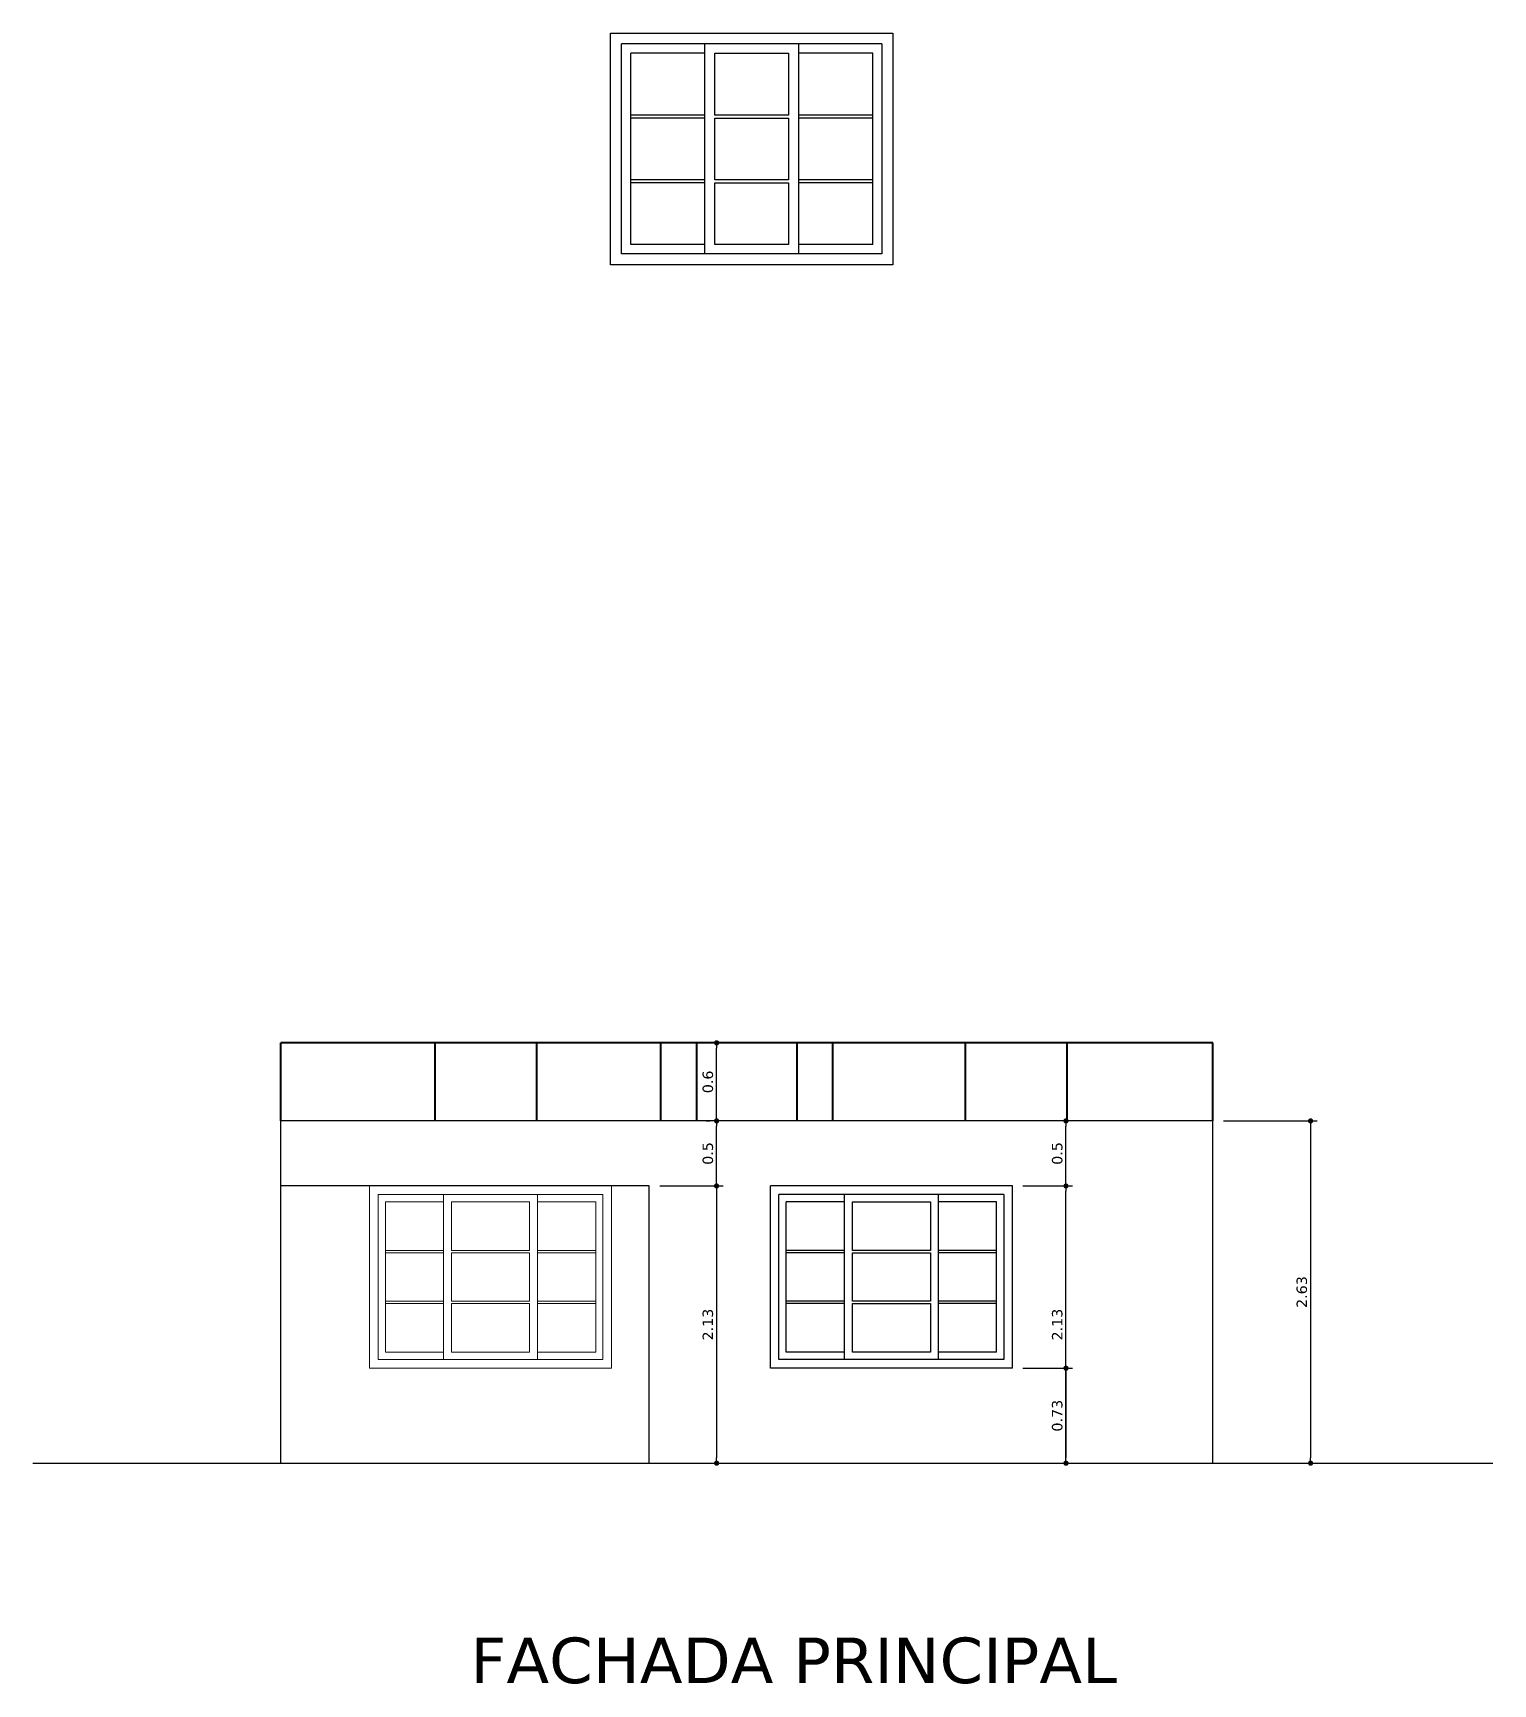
# Model space of a CAD drawing. Header units: millimetres. Extents: x -106 to 2534, y 21 to 2786.
# Drawn here: x 1156.74 to 1167.96, y 1389.36 to 1402.05 of the extents above; entities that cross this region are included whole.
import ezdxf

# ---------------------------------------------------------------- set-up
doc = ezdxf.new("R2010")
doc.units = ezdxf.units.MM
for name, color, linetype, lineweight in [('cotas 02', 132, 'Continuous', 13), ('muro adela', 202, 'Continuous', 30), ('textos', 116, 'Continuous', 40), ('vaciao', 102, 'Continuous', 40), ('vent. adela', 64, 'Continuous', 30), ('vent. atras', 52, 'Continuous', 20)]:
    doc.layers.add(name, color=color, linetype=linetype, lineweight=lineweight)
doc.layers.add('lin tierra', color=170, linetype='Continuous')
doc.styles.get("Standard").update_dxf_attribs({"font": 'verdana.ttf'})
doc.dimstyles.new('cota 1.50', dxfattribs={"dimtxt": 0.08, "dimasz": 0.04, "dimexe": 0.05, "dimexo": 0.08, "dimgap": 0.025, "dimtad": 1, "dimdsep": 46, "dimtxsty": 'Standard', "dimblk": 'DOT', "dimcen": 2.5, "dimadec": 0, "dimazin": 0, "dimtm": 1e-09, "dimtfac": 1, "dimtmove": 0, "dimatfit": 3, "dimfxl": 1, "dimarcsym": 0})

msp = doc.modelspace()

# ---------------------------------------------------------------- texts
at = {"layer": 'textos', "insert": (1160.103, 1389.716), "char_height": 0.35, "width": 5.37212, "attachment_point": 1}
msp.add_mtext('FACHADA PRINCIPAL', dxfattribs=at)

# ---------------------------------------------------------------- blocks, each defined once
blk = doc.blocks.new('_Dot')
at = {"color": 0, "linetype": 'ByBlock', "lineweight": -2}
blk.add_line((-0.5, 0), (-1, 0), dxfattribs=at)
at = {"color": 0, "linetype": 'ByBlock', "const_width": 0.5}
blk.add_lwpolyline([(-0.25, 0, 1), (0.25, 0, 1)], format="xyb", close=True, dxfattribs=at)
blk = doc.blocks.new('*D394')
at = {"layer": 'cotas 02', "color": 0, "lineweight": -2, "transparency": 16777216}
for p, q in [((1165.887, 1393.686), (1166.607, 1393.686)), ((1166.557, 1393.646), (1166.557, 1391.096)), ((1165.887, 1391.056), (1166.607, 1391.056))]:
    blk.add_line(p, q, dxfattribs=at)
at = {"layer": 'Defpoints', "color": 0, "transparency": 16777216}
for p in [(1165.807, 1393.686), (1165.807, 1391.056), (1166.557, 1391.056)]:
    blk.add_point(p, dxfattribs=at)
at = {"layer": 'cotas 02', "color": 0, "lineweight": -2, "transparency": 16777216, "xscale": 0.03999999999999999, "yscale": 0.03999999999999999, "zscale": 0.03999999999999999}
for p, rotation in [((1166.557, 1393.686), 90), ((1166.557, 1391.056), 270)]:
    blk.add_blockref('_Dot', p, dxfattribs=dict(at, rotation=rotation))
at = {"layer": 'cotas 02', "color": 0, "transparency": 16777216, "insert": (1166.49, 1392.371), "char_height": 0.08, "attachment_point": 5, "rotation": 90}
blk.add_mtext('2.63', dxfattribs=at)
blk = doc.blocks.new('*D395')
at = {"layer": 'cotas 02', "color": 0, "lineweight": -2, "transparency": 16777216}
for p, q in [((1161.557, 1393.186), (1162.044, 1393.186)), ((1161.994, 1393.146), (1161.994, 1391.096)), ((1161.557, 1391.056), (1162.044, 1391.056))]:
    blk.add_line(p, q, dxfattribs=at)
at = {"layer": 'Defpoints', "color": 0, "transparency": 16777216}
for p in [(1161.477, 1393.186), (1161.477, 1391.056), (1161.994, 1391.056)]:
    blk.add_point(p, dxfattribs=at)
at = {"layer": 'cotas 02', "color": 0, "lineweight": -2, "transparency": 16777216, "xscale": 0.03999999999999999, "yscale": 0.03999999999999999, "zscale": 0.03999999999999999}
for p, rotation in [((1161.994, 1393.186), 90), ((1161.994, 1391.056), 270)]:
    blk.add_blockref('_Dot', p, dxfattribs=dict(at, rotation=rotation))
at = {"layer": 'cotas 02', "color": 0, "transparency": 16777216, "insert": (1161.927, 1392.121), "char_height": 0.08, "attachment_point": 5, "rotation": 90}
blk.add_mtext('2.13', dxfattribs=at)
blk = doc.blocks.new('*D397')
at = {"layer": 'cotas 02', "color": 0, "lineweight": -2, "transparency": 16777216}
for p, q in [((1161.914, 1394.286), (1161.944, 1394.286)), ((1161.994, 1393.726), (1161.994, 1394.246)), ((1162.074, 1393.686), (1162.044, 1393.686))]:
    blk.add_line(p, q, dxfattribs=at)
at = {"layer": 'Defpoints', "color": 0, "transparency": 16777216}
for p in [(1161.994, 1394.286), (1161.994, 1394.286), (1161.994, 1393.686)]:
    blk.add_point(p, dxfattribs=at)
at = {"layer": 'cotas 02', "color": 0, "lineweight": -2, "transparency": 16777216, "xscale": 0.03999999999999999, "yscale": 0.03999999999999999, "zscale": 0.03999999999999999}
for p, rotation in [((1161.994, 1394.286), 90), ((1161.994, 1393.686), 270)]:
    blk.add_blockref('_Dot', p, dxfattribs=dict(at, rotation=rotation))
at = {"layer": 'cotas 02', "color": 0, "transparency": 16777216, "insert": (1161.927, 1393.986), "char_height": 0.08, "attachment_point": 5, "rotation": 90}
blk.add_mtext('0.6', dxfattribs=at)
blk = doc.blocks.new('*D398')
at = {"layer": 'cotas 02', "color": 0, "lineweight": -2, "transparency": 16777216}
for p, q in [((1164.347, 1391.786), (1164.728, 1391.786)), ((1164.678, 1391.746), (1164.678, 1391.096)), ((1164.347, 1391.056), (1164.728, 1391.056))]:
    blk.add_line(p, q, dxfattribs=at)
at = {"layer": 'Defpoints', "color": 0, "transparency": 16777216}
for p in [(1164.267, 1391.786), (1164.267, 1391.056), (1164.678, 1391.056)]:
    blk.add_point(p, dxfattribs=at)
at = {"layer": 'cotas 02', "color": 0, "lineweight": -2, "transparency": 16777216, "xscale": 0.03999999999999999, "yscale": 0.03999999999999999, "zscale": 0.03999999999999999}
for p, rotation in [((1164.678, 1391.786), 90), ((1164.678, 1391.056), 270)]:
    blk.add_blockref('_Dot', p, dxfattribs=dict(at, rotation=rotation))
at = {"layer": 'cotas 02', "color": 0, "transparency": 16777216, "insert": (1164.611, 1391.421), "char_height": 0.08, "attachment_point": 5, "rotation": 90}
blk.add_mtext('0.73', dxfattribs=at)
blk = doc.blocks.new('*D399')
at = {"layer": 'cotas 02', "color": 0, "lineweight": -2, "transparency": 16777216}
for p, q in [((1164.347, 1393.186), (1164.728, 1393.186)), ((1164.678, 1391.096), (1164.678, 1393.146)), ((1164.347, 1391.056), (1164.728, 1391.056))]:
    blk.add_line(p, q, dxfattribs=at)
at = {"layer": 'Defpoints', "color": 0, "transparency": 16777216}
for p in [(1164.267, 1393.186), (1164.678, 1393.186), (1164.267, 1391.056)]:
    blk.add_point(p, dxfattribs=at)
at = {"layer": 'cotas 02', "color": 0, "lineweight": -2, "transparency": 16777216, "xscale": 0.03999999999999999, "yscale": 0.03999999999999999, "zscale": 0.03999999999999999}
for p, rotation in [((1164.678, 1393.186), 90), ((1164.678, 1391.056), 270)]:
    blk.add_blockref('_Dot', p, dxfattribs=dict(at, rotation=rotation))
at = {"layer": 'cotas 02', "color": 0, "transparency": 16777216, "insert": (1164.611, 1392.121), "char_height": 0.08, "attachment_point": 5, "rotation": 90}
blk.add_mtext('2.13', dxfattribs=at)
blk = doc.blocks.new('*D400')
at = {"layer": 'cotas 02', "color": 0, "lineweight": -2, "transparency": 16777216}
for p, q in [((1164.758, 1393.686), (1164.728, 1393.686)), ((1164.678, 1393.226), (1164.678, 1393.646)), ((1164.347, 1393.186), (1164.728, 1393.186))]:
    blk.add_line(p, q, dxfattribs=at)
at = {"layer": 'Defpoints', "color": 0, "transparency": 16777216}
for p in [(1164.678, 1393.686), (1164.678, 1393.686), (1164.267, 1393.186)]:
    blk.add_point(p, dxfattribs=at)
at = {"layer": 'cotas 02', "color": 0, "lineweight": -2, "transparency": 16777216, "xscale": 0.03999999999999999, "yscale": 0.03999999999999999, "zscale": 0.03999999999999999}
for p, rotation in [((1164.678, 1393.686), 90), ((1164.678, 1393.186), 270)]:
    blk.add_blockref('_Dot', p, dxfattribs=dict(at, rotation=rotation))
at = {"layer": 'cotas 02', "color": 0, "transparency": 16777216, "insert": (1164.611, 1393.436), "char_height": 0.08, "attachment_point": 5, "rotation": 90}
blk.add_mtext('0.5', dxfattribs=at)
blk = doc.blocks.new('*D401')
at = {"layer": 'cotas 02', "color": 0, "lineweight": -2, "transparency": 16777216}
for p, q in [((1161.914, 1393.686), (1161.944, 1393.686)), ((1161.994, 1393.226), (1161.994, 1393.646)), ((1161.557, 1393.186), (1162.044, 1393.186))]:
    blk.add_line(p, q, dxfattribs=at)
at = {"layer": 'Defpoints', "color": 0, "transparency": 16777216}
for p in [(1161.994, 1393.686), (1161.994, 1393.686), (1161.477, 1393.186)]:
    blk.add_point(p, dxfattribs=at)
at = {"layer": 'cotas 02', "color": 0, "lineweight": -2, "transparency": 16777216, "xscale": 0.03999999999999999, "yscale": 0.03999999999999999, "zscale": 0.03999999999999999}
for p, rotation in [((1161.994, 1393.686), 90), ((1161.994, 1393.186), 270)]:
    blk.add_blockref('_Dot', p, dxfattribs=dict(at, rotation=rotation))
at = {"layer": 'cotas 02', "color": 0, "transparency": 16777216, "insert": (1161.927, 1393.436), "char_height": 0.08, "attachment_point": 5, "rotation": 90}
blk.add_mtext('0.5', dxfattribs=at)

# ---------------------------------------------------------------- dimensions: what is measured, and where the dimension line sits
at = {"layer": 'cotas 02'}
for base, p1, p2, override, picture, middle in [((1161.994, 1394.286), (1161.994, 1393.686), (1161.994, 1394.286), {"dimtmove": 1, "dimfxl": 0.04}, '*D397', (1161.927, 1393.986)), ((1161.994, 1393.686), (1161.477, 1393.186), (1161.994, 1393.686), {"dimtmove": 1, "dimfxl": 0.04}, '*D401', (1161.927, 1393.436)), ((1164.678, 1393.686), (1164.267, 1393.186), (1164.678, 1393.686), {"dimtmove": 1, "dimfxl": 0.04}, '*D400', (1164.611, 1393.436)), ((1166.557, 1391.056), (1165.807, 1393.686), (1165.807, 1391.056), {"dimfxl": 0.04}, '*D394', (1166.49, 1392.371)), ((1161.994, 1391.056), (1161.477, 1393.186), (1161.477, 1391.056), {"dimfxl": 0.04}, '*D395', (1161.927, 1392.121)), ((1164.678, 1393.186), (1164.267, 1391.056), (1164.267, 1393.186), {"dimtmove": 1, "dimfxl": 0.04}, '*D399', (1164.611, 1392.121)), ((1164.678, 1391.056), (1164.267, 1391.786), (1164.267, 1391.056), {"dimfxl": 0.04}, '*D398', (1164.611, 1391.421))]:
    dim = msp.add_linear_dim(base=base, p1=p1, p2=p2, angle=90, dimstyle='cota 1.50', override=override, dxfattribs=at)
    dim.commit()
    dim.dimension.update_dxf_attribs({"geometry": picture, "text_midpoint": middle})

# ---------------------------------------------------------------- linework, layer by layer
at = {"layer": 'lin tierra'}
msp.add_line((1156.742, 1391.056), (1167.958, 1391.056), dxfattribs=at)
at = {"layer": 'muro adela'}
for p, q in [((1165.807, 1393.686), (1158.647, 1393.686)), ((1158.647, 1391.056), (1158.647, 1393.686)), ((1165.807, 1391.056), (1165.807, 1393.686)), ((1161.477, 1393.186), (1158.647, 1393.186)), ((1161.477, 1391.056), (1161.477, 1393.186))]:
    msp.add_line(p, q, dxfattribs=at)
at = {"layer": 'vaciao'}
for p, q in [((1165.807, 1394.286), (1158.647, 1394.286)), ((1158.647, 1393.686), (1158.647, 1394.286)), ((1159.832, 1393.686), (1159.832, 1394.286)), ((1160.614, 1393.686), (1160.614, 1394.286)), ((1161.565, 1393.686), (1161.565, 1394.286)), ((1161.842, 1393.686), (1161.842, 1394.286)), ((1162.612, 1393.686), (1162.612, 1394.286)), ((1162.888, 1393.686), (1162.888, 1394.286)), ((1163.905, 1393.686), (1163.905, 1394.286)), ((1164.687, 1393.686), (1164.687, 1394.286)), ((1165.807, 1393.686), (1165.807, 1394.286))]:
    msp.add_line(p, q, dxfattribs=at)
at = {"layer": 'vent. adela'}
for p, q in [((1161.179, 1402.045), (1163.348, 1402.045)), ((1161.179, 1400.264), (1161.179, 1402.045)), ((1163.348, 1402.045), (1163.348, 1400.264)), ((1163.264, 1401.961), (1161.264, 1401.961)), ((1161.264, 1400.349), (1161.264, 1401.961)), ((1161.902, 1401.961), (1161.902, 1400.349)), ((1162.626, 1400.349), (1162.626, 1401.961)), ((1163.264, 1401.961), (1163.264, 1400.349)), ((1161.902, 1401.89), (1161.334, 1401.89)), ((1161.334, 1400.42), (1161.334, 1401.89)), ((1163.193, 1401.89), (1162.626, 1401.89)), ((1163.193, 1400.42), (1163.193, 1401.89)), ((1161.902, 1401.415), (1161.334, 1401.415)), ((1163.193, 1401.415), (1162.626, 1401.415)), ((1161.902, 1401.392), (1161.334, 1401.392)), ((1163.193, 1401.392), (1162.626, 1401.392)), ((1161.902, 1400.917), (1161.334, 1400.917)), ((1161.902, 1400.895), (1161.334, 1400.895)), ((1163.193, 1400.917), (1162.626, 1400.917)), ((1163.193, 1400.895), (1162.626, 1400.895)), ((1161.902, 1400.42), (1161.334, 1400.42)), ((1163.193, 1400.42), (1162.626, 1400.42)), ((1163.348, 1400.264), (1161.179, 1400.264)), ((1163.264, 1400.349), (1161.264, 1400.349)), ((1164.267, 1393.186), (1162.407, 1393.186)), ((1162.407, 1391.786), (1162.407, 1393.186)), ((1164.267, 1391.786), (1164.267, 1393.186)), ((1164.2, 1393.12), (1162.473, 1393.12)), ((1162.473, 1391.853), (1162.473, 1393.12)), ((1162.975, 1393.064), (1162.529, 1393.064)), ((1162.529, 1391.908), (1162.529, 1393.064)), ((1162.975, 1393.12), (1162.975, 1391.853)), ((1163.699, 1391.853), (1163.699, 1393.12)), ((1164.145, 1393.064), (1163.699, 1393.064)), ((1164.145, 1391.908), (1164.145, 1393.064)), ((1164.2, 1393.12), (1164.2, 1391.853)), ((1162.975, 1392.691), (1162.529, 1392.691)), ((1162.975, 1392.673), (1162.529, 1392.673)), ((1164.145, 1392.691), (1163.699, 1392.691)), ((1164.145, 1392.673), (1163.699, 1392.673)), ((1162.975, 1392.3), (1162.529, 1392.3)), ((1162.975, 1392.282), (1162.529, 1392.282)), ((1164.145, 1392.3), (1163.699, 1392.3)), ((1164.145, 1392.282), (1163.699, 1392.282)), ((1162.975, 1391.908), (1162.529, 1391.908)), ((1164.145, 1391.908), (1163.699, 1391.908)), ((1164.267, 1391.786), (1162.407, 1391.786)), ((1164.2, 1391.853), (1162.473, 1391.853))]:
    msp.add_line(p, q, dxfattribs=at)
for points in [[(1161.98, 1401.89), (1162.547, 1401.89), (1162.547, 1401.415), (1161.98, 1401.415)], [(1161.98, 1401.392), (1162.547, 1401.392), (1162.547, 1400.917), (1161.98, 1400.917)], [(1161.98, 1400.895), (1162.547, 1400.895), (1162.547, 1400.42), (1161.98, 1400.42)], [(1163.037, 1393.064), (1163.637, 1393.064), (1163.637, 1392.691), (1163.037, 1392.691)], [(1163.037, 1392.673), (1163.637, 1392.673), (1163.637, 1392.3), (1163.037, 1392.3)], [(1163.037, 1392.282), (1163.637, 1392.282), (1163.637, 1391.908), (1163.037, 1391.908)]]:
    msp.add_lwpolyline(points, close=True, dxfattribs=at)
at = {"layer": 'vent. atras'}
for p, q in [((1159.327, 1391.786), (1159.327, 1393.186)), ((1161.187, 1391.786), (1161.187, 1393.186)), ((1161.12, 1393.12), (1159.393, 1393.12)), ((1159.393, 1391.853), (1159.393, 1393.12)), ((1159.895, 1393.064), (1159.449, 1393.064)), ((1159.449, 1391.908), (1159.449, 1393.064)), ((1159.895, 1393.12), (1159.895, 1391.853)), ((1160.619, 1391.853), (1160.619, 1393.12)), ((1161.065, 1393.064), (1160.619, 1393.064)), ((1161.065, 1391.908), (1161.065, 1393.064)), ((1161.12, 1393.12), (1161.12, 1391.853)), ((1159.895, 1392.691), (1159.449, 1392.691)), ((1159.895, 1392.673), (1159.449, 1392.673)), ((1161.065, 1392.691), (1160.619, 1392.691)), ((1161.065, 1392.673), (1160.619, 1392.673)), ((1159.895, 1392.3), (1159.449, 1392.3)), ((1159.895, 1392.282), (1159.449, 1392.282)), ((1161.065, 1392.3), (1160.619, 1392.3)), ((1161.065, 1392.282), (1160.619, 1392.282)), ((1159.895, 1391.908), (1159.449, 1391.908)), ((1161.065, 1391.908), (1160.619, 1391.908)), ((1161.187, 1391.786), (1159.327, 1391.786)), ((1161.12, 1391.853), (1159.393, 1391.853))]:
    msp.add_line(p, q, dxfattribs=at)
for points in [[(1159.957, 1393.064), (1160.557, 1393.064), (1160.557, 1392.691), (1159.957, 1392.691)], [(1159.957, 1392.673), (1160.557, 1392.673), (1160.557, 1392.3), (1159.957, 1392.3)], [(1159.957, 1392.282), (1160.557, 1392.282), (1160.557, 1391.908), (1159.957, 1391.908)]]:
    msp.add_lwpolyline(points, close=True, dxfattribs=at)

msp.set_redraw_order([(e.dxf.handle, doc.entitydb.next_handle()) for e in msp.query("TEXT MTEXT ATTDEF DIMENSION ARC_DIMENSION")])  # texts and dimensions are drawn at this point

doc.saveas('drawing.dxf')
